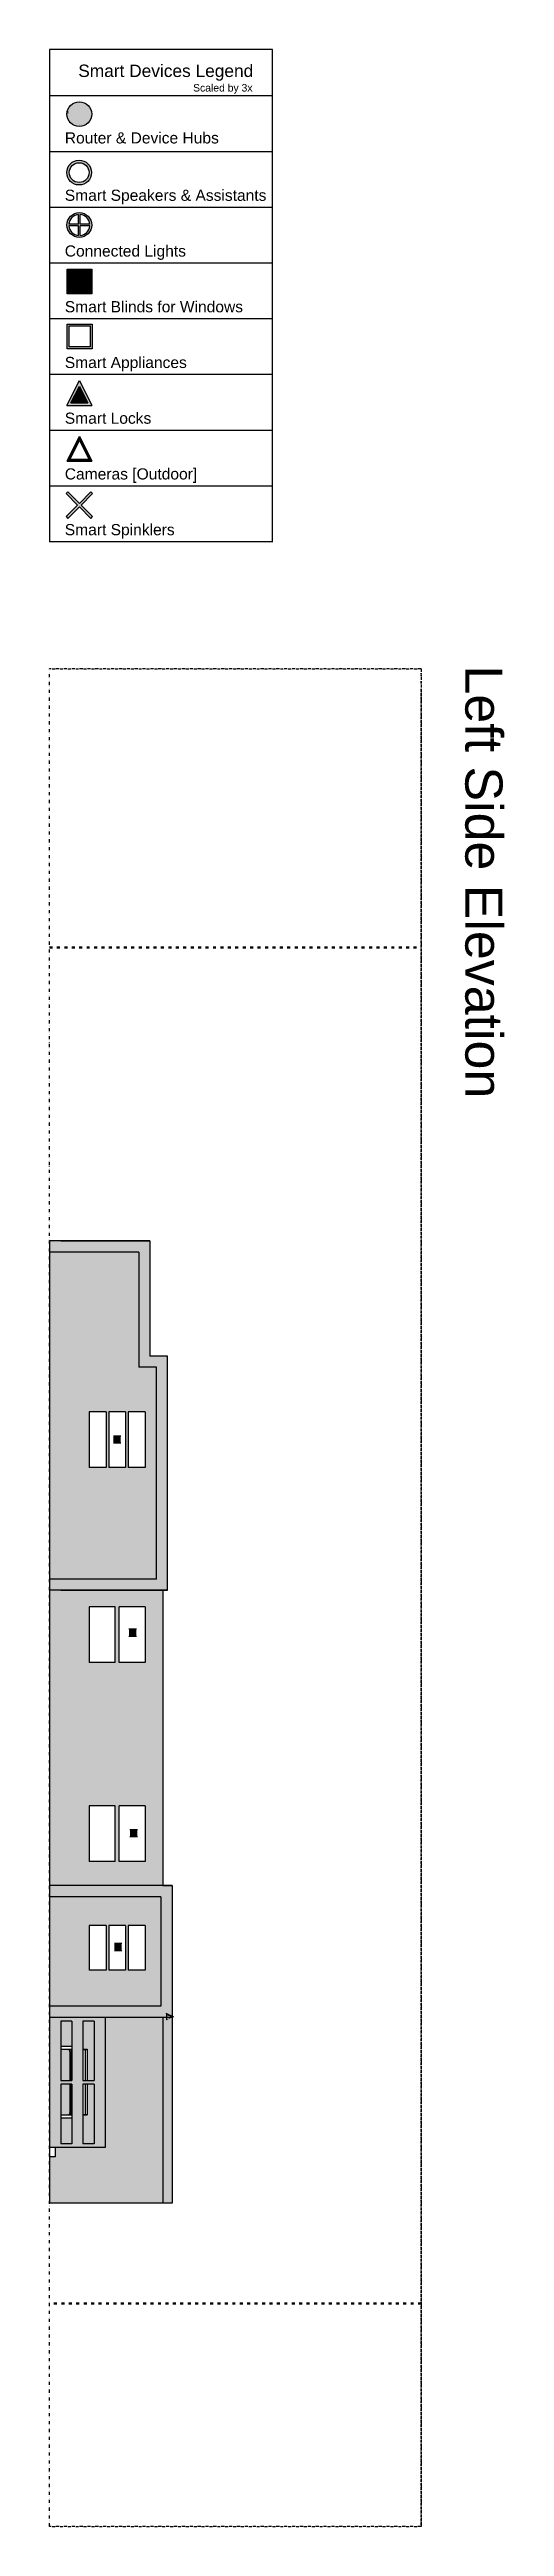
# Model space of a CAD drawing. Header units: millimetres. Extents: x 60252 to 149408, y 10197 to 135197.
# Drawn here: x 60252 to 78618, y 35197 to 135197 of the extents above; entities that cross this region are included whole.
import ezdxf

# ---------------------------------------------------------------- set-up
doc = ezdxf.new("R2010")
doc.units = ezdxf.units.MM
doc.linetypes.add('ACAD_ISO03W100', pattern=[30, 12, -18])
doc.linetypes.add('DIVIDE', pattern=[31.75, 12.7, -6.35, 0, -6.35, 0, -6.35])
doc.layers.add('a_COTA', color=3, linetype='Continuous', lineweight=15)
doc.layers.add('Property Line', color=157, linetype='ACAD_ISO03W100', lineweight=50)
for name, color, linetype in [('EXT. Highlight HATCH', 27, 'Continuous'), ('EXT.WALL HATCH', 33, 'Continuous'), ('Floorplan -Outline', 40, 'Continuous'), ('IOT SMART DEVICES', 181, 'Continuous'), ('Plot', 157, 'DIVIDE'), ('Stairs', 84, 'Continuous'), ('Window', 20, 'Continuous')]:
    doc.layers.add(name, color=color, linetype=linetype)
doc.styles.get("Standard").update_dxf_attribs({"font": 'Arial.ttf'})

msp = doc.modelspace()

# ---------------------------------------------------------------- texts
at = {"layer": 'a_COTA', "ltscale": 10, "insert": (78538, 110330), "char_height": 1500, "attachment_point": 1, "rotation": 270}
msp.add_mtext_dynamic_manual_height_columns('Left Side Elevation', width=39477.79, gutter_width=10.6, heights=[2160], dxfattribs=at)
at = {"layer": 'IOT SMART DEVICES', "ltscale": 10, "attachment_point": 1}
for s, insert, char_height in [('Smart Devices Legend', (61411, 134588), 500), ('Scaled by 3x', (66048, 133802), 300), ('Router & Device Hubs', (60869, 131855), 450), ('Smart Speakers & Assistants', (60868, 129539), 450), ('Connected Lights', (60868, 127289), 450), ('Smart Blinds for Windows', (60868, 125039), 450), ('Smart Appliances ', (60868, 122789), 450), ('Smart Locks', (60868, 120539), 450), ('Cameras [Outdoor]', (60868, 118289), 450), ('Smart Spinklers', (60868, 116039), 450)]:
    msp.add_mtext_dynamic_manual_height_columns(s, width=9869.45, gutter_width=2.66, heights=[540], dxfattribs=dict(at, insert=insert, char_height=char_height))

# ---------------------------------------------------------------- hatches: boundary and pattern name
at = {"layer": 'EXT. Highlight HATCH', "ltscale": 0.25}
h = msp.add_hatch(color=256, dxfattribs=at)
h.dxf.hatch_style = 1
h.paths.add_polyline_path([(64565, 81997), (64565, 73447), (60252, 73447), (60252, 72997), (65015, 72997), (65015, 82447), (64302, 82447), (64302, 87097), (60702, 87097), (60252, 87097), (60252, 86647), (63852, 86647), (63852, 81997)])
h = msp.add_hatch(color=256, dxfattribs=at)
h.dxf.hatch_style = 1
h.paths.add_polyline_path([(64752, 60622), (64752, 56197), (60252, 56197), (60252, 55747), (65202, 55747), (65202, 61072), (60252, 61072), (60252, 60622)])
h = msp.add_hatch(color=256, dxfattribs=at)
h.dxf.hatch_style = 1
h.paths.add_polyline_path([(62502, 55747), (60252, 55747), (60252, 50497), (62502, 50497)])
h.paths.add_polyline_path([(62052, 53197), (61602, 53197), (61602, 55597), (62052, 55597)], flags=16)
h.paths.add_polyline_path([(61703, 54453), (61685, 54453), (61602, 54453), (61602, 54464), (61761, 54464), (61770, 54464), (61775, 54453)], flags=0)
h.paths.add_polyline_path([(61152, 53197), (60702, 53197), (60702, 55597), (61152, 55597)], flags=16)
edge = h.paths.add_edge_path(flags=16)
edge.add_line((61087, 54436), (61087, 54313))
edge.add_line((61087, 54313), (61078, 54371))
edge.add_line((61078, 54371), (61072, 54371))
edge.add_line((61072, 54371), (60702, 54461))
edge.add_line((60702, 54461), (61043, 54461))
edge.add_line((61043, 54461), (61043, 54464))
edge.add_line((61043, 54464), (61047, 54464))
edge.add_line((61047, 54464), (61114, 54464))
edge.add_line((61114, 54464), (61129, 54464))
edge.add_line((61129, 54464), (61148, 54464))
edge.add_line((61148, 54464), (61151, 54464))
edge.add_line((61151, 54464), (61159, 54409))
edge.add_ellipse((61039, 54423), major_axis=(0, 30), ratio=0.996112, start_angle=-81.04269, end_angle=0, ccw=False)
h.paths.add_polyline_path([(62052, 53047), (62052, 50647), (61602, 50647), (61602, 53047)], flags=16)
h.paths.add_polyline_path([(61770, 51828), (61694, 51828), (61694, 51818), (61761, 51818), (61770, 51825)], flags=0)
h.paths.add_polyline_path([(61152, 53047), (61152, 50647), (60702, 50647), (60702, 53047)], flags=16)
edge = h.paths.add_edge_path(flags=16)
edge.add_line((61087, 53047), (61087, 51828))
edge.add_line((61087, 51828), (61138, 51828))
edge.add_line((61138, 51828), (61151, 51828))
edge.add_line((61151, 51828), (61151, 51828))
edge.add_line((61151, 51828), (61151, 51821))
edge.add_line((61151, 51821), (61018, 51821))
edge.add_line((61018, 51821), (61018, 51828))
edge.add_line((61018, 51828), (61039, 51828))
edge.add_ellipse((61039, 51858), major_axis=(0, -30), ratio=0.996112, start_angle=0, end_angle=81.04269)
edge.add_line((61069, 51854), (61071, 51866))
edge.add_line((61071, 51866), (61071, 51903))
edge.add_line((61071, 51903), (61087, 53047))
h.paths.add_polyline_path([(61114, 51828), (61047, 51828), (61043, 51828), (61039, 51828), (61048, 51828)], flags=0)
h = msp.add_hatch(color=256, dxfattribs=at)
h.dxf.hatch_style = 1
h.paths.add_polyline_path([(65202, 48247), (65202, 55747), (64827, 55747), (64827, 48247)])
at = {"layer": 'EXT.WALL HATCH', "ltscale": 0.25}
h = msp.add_hatch(color=256, dxfattribs=at)
h.dxf.hatch_style = 1
h.paths.add_polyline_path([(63852, 86647), (60252, 86647), (60252, 73447), (64565, 73447), (64565, 81997), (63852, 81997)])
h.paths.add_polyline_path([(62532, 80197), (62532, 77947), (61857, 77947), (61857, 80197)], flags=16)
h.paths.add_polyline_path([(62645, 80197), (63320, 80197), (63320, 77947), (62645, 77947)], flags=16)
h.paths.add_polyline_path([(63432, 80197), (64107, 80197), (64107, 77947), (63432, 77947)], flags=16)
h = msp.add_hatch(color=256, dxfattribs=at)
h.dxf.hatch_style = 1
h.paths.add_polyline_path([(64752, 56197), (64752, 60622), (60252, 60622), (60252, 56197)])
h.paths.add_polyline_path([(61857, 57659), (61857, 59459), (62532, 59459), (62532, 57659)], flags=16)
h.paths.add_polyline_path([(62645, 57659), (62645, 59459), (63320, 59459), (63320, 57659)], flags=16)
h.paths.add_polyline_path([(63432, 57659), (63432, 59459), (64107, 59459), (64107, 57659)], flags=16)
h.paths.add_polyline_path([(64827, 61072), (64827, 72997), (60702, 72997), (60252, 72997), (60252, 61072)])
h.paths.add_polyline_path([(61857, 64297), (62907, 64297), (62907, 62047), (61857, 62047)], flags=16)
h.paths.add_polyline_path([(63057, 64297), (64107, 64297), (64107, 62047), (63057, 62047)], flags=16)
h.paths.add_polyline_path([(61857, 70072), (61857, 72322), (62907, 72322), (62907, 70072)], flags=16)
h.paths.add_polyline_path([(63057, 70072), (63057, 72322), (64107, 72322), (64107, 70072)], flags=16)
h = msp.add_hatch(color=256, dxfattribs=at)
h.dxf.hatch_style = 1
h.paths.add_polyline_path([(64827, 55747), (64527, 55747), (62502, 55747), (62502, 50497), (60477, 50497), (60477, 50122), (60252, 50122), (60252, 48247), (64827, 48247)])
h = msp.add_hatch(color=256, dxfattribs=at)
h.dxf.hatch_style = 1
h.paths.add_polyline_path([(61152, 50647), (61152, 51692), (60702, 51692), (60702, 50647)])
edge = h.paths.add_edge_path()
edge.add_line((61018, 51821), (61018, 51828))
edge.add_line((61018, 51828), (61039, 51828))
edge.add_ellipse((61039, 51858), major_axis=(0, -30), ratio=0.996112, start_angle=0, end_angle=81.04269)
edge.add_line((61069, 51854), (61071, 51866))
edge.add_line((61071, 51866), (61071, 51908))
edge.add_ellipse((61072, 51903), major_axis=(0, -7.5), ratio=0.088092, start_angle=-180, end_angle=-90, ccw=False)
edge.add_line((61072, 51911), (61081, 51911))
edge.add_line((61081, 51911), (61081, 53047))
edge.add_line((61081, 53047), (60702, 53047))
edge.add_line((60702, 53047), (60702, 51821))
edge.add_line((60702, 51821), (61018, 51821))
h.paths.add_polyline_path([(62052, 50647), (62052, 53047), (61775, 53047), (61775, 51828), (61770, 51828), (61770, 51818), (61761, 51818), (61694, 51818), (61677, 51818), (61602, 51818), (61602, 50647)])
h.paths.add_polyline_path([(62052, 53197), (62052, 55597), (61602, 55597), (61602, 54464), (61677, 54464), (61694, 54464), (61761, 54464), (61770, 54464), (61770, 54453), (61775, 54453), (61775, 53197)])
edge = h.paths.add_edge_path()
edge.add_line((61081, 53197), (61081, 54371))
edge.add_line((61081, 54371), (61071, 54371))
edge.add_ellipse((61072, 54378), major_axis=(0, 7.5), ratio=0.088092, start_angle=90, end_angle=180, ccw=False)
edge.add_line((61071, 54378), (61071, 54416))
edge.add_line((61071, 54416), (61069, 54428))
edge.add_ellipse((61039, 54423), major_axis=(0, 30), ratio=0.996112, start_angle=-81.04269, end_angle=0)
edge.add_line((61039, 54453), (61019, 54453))
edge.add_line((61019, 54453), (61018, 54453))
edge.add_line((61018, 54453), (61018, 54461))
edge.add_line((61018, 54461), (60702, 54461))
edge.add_line((60702, 54461), (60702, 53197))
edge.add_line((60702, 53197), (61081, 53197))
h.paths.add_polyline_path([(61152, 54590), (61152, 55597), (60702, 55597), (60702, 54590)])
h.paths.add_polyline_path([(61152, 53197), (61152, 54453), (61138, 54453), (61138, 53197)])
h.paths.add_polyline_path([(61152, 51828), (61152, 53047), (61138, 53047), (61138, 51828)])
at = {"layer": 'IOT SMART DEVICES', "ltscale": 10}
h = msp.add_hatch(color=256, dxfattribs=at)
h.dxf.hatch_style = 1
h.paths.add_polyline_path([(60954, 132588, 1), (61954, 132588, 1)])
h.paths.add_polyline_path([(61948, 130229, 1), (60948, 130229, 1)])
h.paths.add_polyline_path([(61048, 130229, -1), (61848, 130229, -1)], flags=16)
h.paths.add_polyline_path([(60956, 128112, 1), (61956, 128112, 1)])
h.paths.add_polyline_path([(61426, 128142), (61032, 128142, -0.37341), (61426, 128536)], flags=16)
h.paths.add_polyline_path([(61486, 128536, -0.37341), (61880, 128142), (61486, 128142)], flags=16)
h.paths.add_polyline_path([(61426, 128082), (61426, 127688, -0.37341), (61032, 128082)], flags=16)
h.paths.add_polyline_path([(61486, 128082), (61880, 128082, -0.37341), (61486, 127688)], flags=16)
h = msp.add_hatch(color=256, dxfattribs=at)
h.dxf.hatch_style = 1
h.paths.add_polyline_path([(61964, 126330), (60964, 126330), (60964, 125330), (61964, 125330)])
h = msp.add_hatch(dxfattribs=at)
h.set_pattern_fill('ANGLE', color=256)
h.set_pattern_definition([(0, (0, 0), (0, 6.985), [5.08, -1.905]), (90, (0, 0), (-6.985, 4e-16), [5.08, -1.905])])
h.paths.add_polyline_path([(61456, 121831), (60956, 120831), (61956, 120831)])
h.paths.add_polyline_path([(61794, 120931), (61117, 120931), (61456, 121608)], flags=16)
h.paths.add_polyline_path([(61528, 116803), (61993, 117268), (61922, 117338), (61458, 116874), (60993, 117338), (60922, 117268), (61387, 116803), (60922, 116338), (60993, 116268), (61458, 116732), (61922, 116268), (61993, 116338)])
h.paths.add_polyline_path([(61968, 124115), (60968, 124115), (60968, 123115), (61968, 123115)])
h.paths.add_polyline_path([(61893, 123190), (61043, 123190), (61043, 123740), (61043, 124040), (61343, 124040), (61893, 124040)], flags=16)
h = msp.add_hatch(color=256, dxfattribs=at)
h.dxf.hatch_style = 1
h.paths.add_polyline_path([(61456, 121608), (61117, 120931), (61794, 120931)])
h = msp.add_hatch(color=256, dxfattribs=at)
h.dxf.hatch_style = 1
h.paths.add_polyline_path([(61461, 119584), (60961, 118584), (61961, 118584)])
h.paths.add_polyline_path([(61082, 118659), (61461, 119416), (61840, 118659)], flags=16)
h = msp.add_hatch(color=256, dxfattribs=at)
h.dxf.hatch_style = 1
h.paths.add_polyline_path([(62830, 78930), (63130, 78930), (63130, 79230), (62830, 79230)])
h = msp.add_hatch(color=256, dxfattribs=at)
h.dxf.hatch_style = 1
h.paths.add_polyline_path([(63460, 71130), (63760, 71130), (63760, 71430), (63460, 71430)])
h = msp.add_hatch(color=256, dxfattribs=at)
h.dxf.hatch_style = 1
h.paths.add_polyline_path([(63500, 63040), (63800, 63040), (63800, 63340), (63500, 63340)])
h = msp.add_hatch(color=256, dxfattribs=at)
h.dxf.hatch_style = 1
h.paths.add_polyline_path([(62870, 58440), (63170, 58440), (63170, 58740), (62870, 58740)])
h = msp.add_hatch(color=256, dxfattribs=at)
h.dxf.hatch_style = 1
h.paths.add_polyline_path([(65250, 55770), (64950, 55920), (64950, 55620)])
h.paths.add_polyline_path([(64972, 55884), (65200, 55770), (64972, 55656)], flags=16)

# ---------------------------------------------------------------- linework, layer by layer
at = {"extrusion": (1, -1.83697e-16, 0)}
for p, q in [((60702, 54590), (61152, 54590)), ((60702, 54461), (61043, 54461)), ((61018, 54461), (61018, 54453)), ((61019, 54453), (61018, 54453)), ((61019, 54453), (61019, 54461)), ((61019, 54453), (61043, 54453)), ((61039, 54453), (61048, 54453)), ((61043, 54464), (61043, 54453)), ((61043, 54464), (61047, 54464)), ((61047, 54453), (61043, 54453)), ((61047, 54464), (61114, 54464)), ((61114, 54453), (61047, 54453)), ((61048, 54453), (61087, 54453)), ((61071, 54416), (61069, 54428)), ((61071, 54416), (61079, 54416)), ((61071, 54378), (61071, 54416)), ((61081, 54371), (61072, 54371)), ((61077, 54428), (61079, 54416)), ((61079, 54378), (61079, 54416)), ((61081, 54453), (61087, 54453)), ((61081, 54453), (61081, 54453)), ((61081, 54371), (61081, 53197)), ((61081, 54371), (61087, 54371)), ((61087, 54453), (61138, 54453)), ((61087, 53197), (61087, 54453)), ((61114, 54464), (61129, 54464)), ((61129, 54453), (61114, 54453)), ((61129, 54464), (61148, 54464)), ((61129, 54453), (61129, 54464)), ((61129, 54453), (61148, 54453)), ((61138, 54453), (61138, 53197)), ((61152, 54453), (61138, 54453)), ((61148, 54464), (61151, 54464)), ((61151, 54453), (61148, 54453)), ((61151, 54464), (61151, 54453)), ((61602, 54464), (61677, 54464)), ((61602, 54453), (61685, 54453)), ((61602, 54453), (61677, 54453)), ((61677, 54464), (61694, 54464)), ((61694, 54453), (61677, 54453)), ((61685, 54453), (61685, 53197)), ((61703, 54453), (61685, 54453)), ((61694, 54464), (61761, 54464)), ((61694, 54453), (61694, 54464)), ((61694, 54453), (61761, 54453)), ((61703, 54453), (61775, 54453)), ((61703, 53197), (61703, 54453)), ((61761, 54464), (61770, 54464)), ((61770, 54453), (61761, 54453)), ((61770, 54464), (61770, 54453)), ((61775, 54453), (61775, 53197)), ((61081, 53047), (61081, 51911)), ((61087, 51828), (61087, 53047)), ((61138, 53047), (61138, 51828)), ((61685, 53047), (61685, 51828)), ((61703, 51828), (61703, 53047)), ((61775, 53047), (61775, 51828)), ((60702, 51821), (61043, 51821)), ((60702, 51692), (61152, 51692)), ((61018, 51828), (61018, 51821)), ((61019, 51828), (61018, 51828)), ((61019, 51828), (61019, 51821)), ((61019, 51828), (61043, 51828)), ((61039, 51828), (61048, 51828)), ((61043, 51828), (61043, 51818)), ((61047, 51828), (61043, 51828)), ((61043, 51818), (61047, 51818)), ((61114, 51828), (61047, 51828)), ((61047, 51818), (61114, 51818)), ((61048, 51828), (61087, 51828)), ((61071, 51866), (61069, 51854)), ((61071, 51903), (61071, 51866)), ((61071, 51866), (61079, 51866)), ((61081, 51911), (61072, 51911)), ((61077, 51854), (61079, 51866)), ((61079, 51903), (61079, 51866)), ((61081, 51911), (61087, 51911)), ((61138, 51828), (61087, 51828)), ((61129, 51828), (61114, 51828)), ((61114, 51818), (61129, 51818)), ((61129, 51828), (61129, 51818)), ((61129, 51828), (61148, 51828)), ((61129, 51818), (61148, 51818)), ((61152, 51828), (61138, 51828)), ((61151, 51828), (61148, 51828)), ((61148, 51818), (61151, 51818)), ((61151, 51828), (61151, 51818)), ((61602, 51828), (61685, 51828)), ((61602, 51828), (61677, 51828)), ((61602, 51818), (61677, 51818)), ((61694, 51828), (61677, 51828)), ((61677, 51818), (61694, 51818)), ((61685, 51828), (61703, 51828)), ((61694, 51828), (61761, 51828)), ((61694, 51828), (61694, 51818)), ((61694, 51818), (61761, 51818)), ((61703, 51828), (61775, 51828)), ((61770, 51828), (61761, 51828)), ((61761, 51818), (61770, 51818)), ((61770, 51828), (61770, 51818))]:
    msp.add_line(p, q, dxfattribs=at)
at = {"ltscale": 0.25}
for p, q in [((61151, 54453), (61151, 54453)), ((61151, 51828), (61151, 51828))]:
    msp.add_line(p, q, dxfattribs=at)
for centre, major_axis, ratio, start_param, end_param in [((61039, 54423), (0, 30), 0.996112, -1.414462, 0), ((61048, 54423), (0, 30), 0.966169, -1.414462, 0), ((61072, 54378), (0, 7.5), 0.088092, 1.570796, 3.141593), ((61081, 54378), (0, -7.5), 0.257911, -1.570796, 0), ((61039, 51858), (0, -30), 0.996112, 0, 1.414462), ((61048, 51858), (0, -30), 0.966169, 0, 1.414462), ((61072, 51903), (0, -7.5), 0.088092, -3.141593, -1.570796), ((61081, 51903), (0, 7.5), 0.257911, 0, 1.570796)]:
    msp.add_ellipse(centre, major_axis=major_axis, ratio=ratio, start_param=start_param, end_param=end_param)
for centre, major_axis in [((61076, 54393), (0, 3.75)), ((61076, 51888), (0, -3.75)), ((61076, 51888), (0, -3.75)), ((61076, 51888), (0, -3.75)), ((61076, 51888), (0, -3.75)), ((61076, 51888), (0, -3.75)), ((61076, 51888), (0, -3.75)), ((61076, 51888), (0, -3.75)), ((61076, 51888), (0, -3.75)), ((61076, 51888), (0, -3.75)), ((61076, 51888), (0, -3.75)), ((61076, 51888), (0, -3.75)), ((61076, 51888), (0, -3.75)), ((61076, 51888), (0, -3.75)), ((61076, 51888), (0, -3.75)), ((61076, 51888), (0, -3.75)), ((61076, 51888), (0, -3.75)), ((61076, 51888), (0, -3.75)), ((61076, 51888), (0, -3.75)), ((61076, 51888), (0, -3.75)), ((61076, 51888), (0, -3.75)), ((61076, 51888), (0, -3.75)), ((61076, 51888), (0, -3.75)), ((61076, 51888), (0, -3.75)), ((61076, 51888), (0, -3.75)), ((61076, 51888), (0, -3.75))]:
    msp.add_ellipse(centre, major_axis=major_axis, ratio=0.088092)
at = {"layer": 'EXT.WALL HATCH', "ltscale": 0.25}
msp.add_line((64827, 61072), (65202, 61072), dxfattribs=at)
at = {"layer": 'Floorplan -Outline', "ltscale": 0.25}
for p, q in [((60252, 87097), (60252, 48247)), ((64302, 87097), (60252, 87097)), ((60702, 87097), (64302, 87097)), ((64302, 87097), (64302, 82447)), ((63852, 86647), (60252, 86647)), ((63852, 86647), (63852, 81997)), ((65015, 82447), (64302, 82447)), ((65015, 72997), (65015, 82447)), ((64565, 81997), (63852, 81997)), ((64565, 73447), (64565, 81997)), ((64565, 73447), (60252, 73447)), ((65015, 72997), (60252, 72997)), ((60702, 72997), (65015, 72997)), ((64827, 72997), (64827, 61072)), ((65202, 61072), (60252, 61072)), ((65202, 61072), (65202, 48247)), ((64752, 60622), (60252, 60622)), ((64752, 60622), (64752, 56197)), ((64752, 56197), (60252, 56197)), ((65202, 55747), (60252, 55747)), ((64827, 55747), (60252, 55747)), ((60702, 55597), (60702, 53197)), ((61152, 55597), (60702, 55597)), ((61152, 55597), (61152, 53197)), ((61602, 55597), (61602, 53197)), ((62052, 55597), (61602, 55597)), ((62052, 55597), (62052, 53197)), ((62502, 55747), (62502, 50497)), ((65202, 55747), (64752, 55747)), ((64827, 55747), (64827, 48247)), ((60702, 53197), (61152, 53197)), ((60702, 53047), (60702, 50647)), ((61152, 53047), (60702, 53047)), ((61152, 53047), (61152, 50647)), ((61602, 53197), (62052, 53197)), ((62052, 53047), (61602, 53047)), ((61602, 53047), (61602, 50647)), ((62052, 53047), (62052, 50647)), ((62502, 50497), (60252, 50497)), ((61152, 50647), (60702, 50647)), ((62052, 50647), (61602, 50647)), ((65202, 48247), (60252, 48247))]:
    msp.add_line(p, q, dxfattribs=at)
at = {"layer": 'IOT SMART DEVICES', "ltscale": 10}
for p, q in [((69252, 135197), (60252, 135197)), ((60252, 135197), (60252, 115322)), ((60252, 135197), (60252, 115322)), ((69252, 135197), (60252, 135197)), ((69252, 128947), (69252, 135197)), ((69252, 115306), (69252, 135197)), ((61467, 133152), (61467, 133153)), ((61527, 133152), (61527, 133153)), ((60998, 132683), (60997, 132683)), ((60998, 132623), (60997, 132623)), ((61467, 132153), (61467, 132154)), ((61527, 132153), (61527, 132154)), ((69252, 131072), (60252, 131072)), ((69252, 128822), (60252, 128822)), ((61426, 128142), (61032, 128142)), ((61426, 128082), (61032, 128082)), ((61426, 128142), (61426, 128536)), ((61426, 127688), (61426, 128082)), ((61486, 128142), (61486, 128536)), ((61880, 128142), (61486, 128142)), ((61486, 127688), (61486, 128082)), ((61880, 128082), (61486, 128082)), ((61956, 128142), (61956, 128142)), ((61956, 128082), (61956, 128082)), ((69252, 115322), (69252, 128947)), ((69252, 126572), (60252, 126572)), ((60964, 126330), (61964, 126330)), ((60964, 125330), (60964, 126330)), ((61964, 126330), (61964, 125330)), ((61964, 125330), (60964, 125330)), ((69252, 124322), (60252, 124322)), ((60968, 124115), (61968, 124115)), ((60968, 123115), (60968, 124115)), ((61043, 124040), (61343, 124040)), ((61043, 123740), (61043, 124040)), ((61343, 124040), (61893, 124040)), ((61893, 124040), (61893, 123190)), ((61968, 124115), (61968, 123115)), ((61968, 123115), (60968, 123115)), ((61043, 123190), (61043, 123740)), ((61893, 123190), (61043, 123190)), ((69252, 122072), (60252, 122072)), ((60956, 120831), (61456, 121831)), ((61117, 120931), (61456, 121608)), ((61456, 121831), (61956, 120831)), ((61456, 121608), (61794, 120931)), ((60956, 120831), (61956, 120831)), ((61117, 120931), (61794, 120931)), ((69252, 119822), (60252, 119822)), ((60961, 118584), (61461, 119584)), ((61082, 118659), (61461, 119416)), ((61461, 119584), (61961, 118584)), ((61461, 119416), (61840, 118659)), ((60961, 118584), (61961, 118584)), ((61082, 118659), (61840, 118659)), ((69252, 117572), (60252, 117572)), ((60993, 117338), (60922, 117268)), ((60922, 117268), (61387, 116803)), ((60993, 117338), (61458, 116874)), ((61458, 116874), (61922, 117338)), ((61528, 116803), (61993, 117268)), ((61922, 117338), (61993, 117268)), ((60922, 116338), (61387, 116803)), ((60922, 116338), (60993, 116268)), ((60993, 116268), (61458, 116732)), ((61458, 116732), (61922, 116268)), ((61528, 116803), (61993, 116338)), ((61922, 116268), (61993, 116338)), ((69252, 115322), (60252, 115322)), ((62830, 79230), (63130, 79230)), ((63130, 78930), (62830, 78930)), ((63460, 71430), (63760, 71430)), ((63760, 71130), (63460, 71130)), ((63500, 63340), (63800, 63340)), ((63800, 63040), (63500, 63040)), ((62870, 58740), (63170, 58740)), ((63170, 58440), (62870, 58440)), ((64950, 55920), (65250, 55770)), ((64972, 55884), (65200, 55770)), ((64972, 55884), (64972, 55656))]:
    msp.add_line(p, q, dxfattribs=at)
at = {"layer": 'IOT SMART DEVICES', "lineweight": 25, "ltscale": 10}
msp.add_line((69252, 133322), (60252, 133322), dxfattribs=at)
at = {"layer": 'IOT SMART DEVICES', "ltscale": 10}
for centre, radius in [((61454, 132588), 500), ((61448, 130229), 500), ((61448, 130229), 400), ((61456, 128112), 500)]:
    msp.add_circle(centre, radius, dxfattribs=at)
for start, end in [(94.04777, 175.95223), (184.04777, 265.95223), (4.04777, 85.95223), (274.04777, 355.95223)]:
    msp.add_arc((61456, 128112), 425, start, end, dxfattribs=at)
at = {"layer": 'Plot', "ltscale": 10}
for p, q in [((75252, 110197), (60252, 110197)), ((60252, 35197), (60252, 110197)), ((75252, 110197), (75252, 35197)), ((75252, 109391), (75252, 35197)), ((75252, 35197), (60252, 35197))]:
    msp.add_line(p, q, dxfattribs=at)
at = {"layer": 'Property Line', "ltscale": 10}
for p, q in [((60252, 98947), (75252, 98947)), ((75252, 44197), (60252, 44197))]:
    msp.add_line(p, q, dxfattribs=at)
at = {"layer": 'Stairs', "ltscale": 0.25}
for p, q in [((60477, 50122), (60252, 50122)), ((60477, 50497), (60477, 50122))]:
    msp.add_line(p, q, dxfattribs=at)
at = {"layer": 'Window', "ltscale": 0.25}
for p, q in [((61857, 80197), (61857, 77947)), ((62532, 80197), (61857, 80197)), ((62532, 80197), (62532, 77947)), ((62645, 80197), (62645, 77947)), ((63320, 80197), (62645, 80197)), ((63320, 80197), (63320, 77947)), ((64107, 80197), (63432, 80197)), ((63432, 80197), (63432, 77947)), ((64107, 80197), (64107, 77947)), ((62532, 77947), (61857, 77947)), ((63320, 77947), (62645, 77947)), ((64107, 77947), (63432, 77947)), ((61857, 72322), (61857, 70072)), ((62907, 72322), (61857, 72322)), ((62907, 70072), (62907, 72322)), ((64107, 72322), (63057, 72322)), ((63057, 70072), (63057, 72322)), ((64107, 72322), (64107, 70072)), ((62907, 70072), (61857, 70072)), ((64107, 70072), (63057, 70072)), ((61857, 64297), (61857, 62047)), ((62907, 64297), (61857, 64297)), ((62907, 62047), (62907, 64297)), ((64107, 64297), (63057, 64297)), ((63057, 62047), (63057, 64297)), ((64107, 64297), (64107, 62047)), ((62907, 62047), (61857, 62047)), ((64107, 62047), (63057, 62047)), ((61857, 59459), (61857, 57659)), ((62532, 59459), (61857, 59459)), ((62532, 59459), (62532, 57659)), ((63320, 59459), (62645, 59459)), ((62645, 59459), (62645, 57659)), ((63320, 59459), (63320, 57659)), ((64107, 59459), (63432, 59459)), ((63432, 59459), (63432, 57659)), ((64107, 59459), (64107, 57659)), ((62532, 57659), (61857, 57659)), ((63320, 57659), (62645, 57659)), ((64107, 57659), (63432, 57659))]:
    msp.add_line(p, q, dxfattribs=at)

msp.set_redraw_order([(e.dxf.handle, doc.entitydb.next_handle()) for e in msp.query("TEXT MTEXT ATTDEF DIMENSION ARC_DIMENSION")])  # texts and dimensions are drawn at this point

doc.saveas('drawing.dxf')
